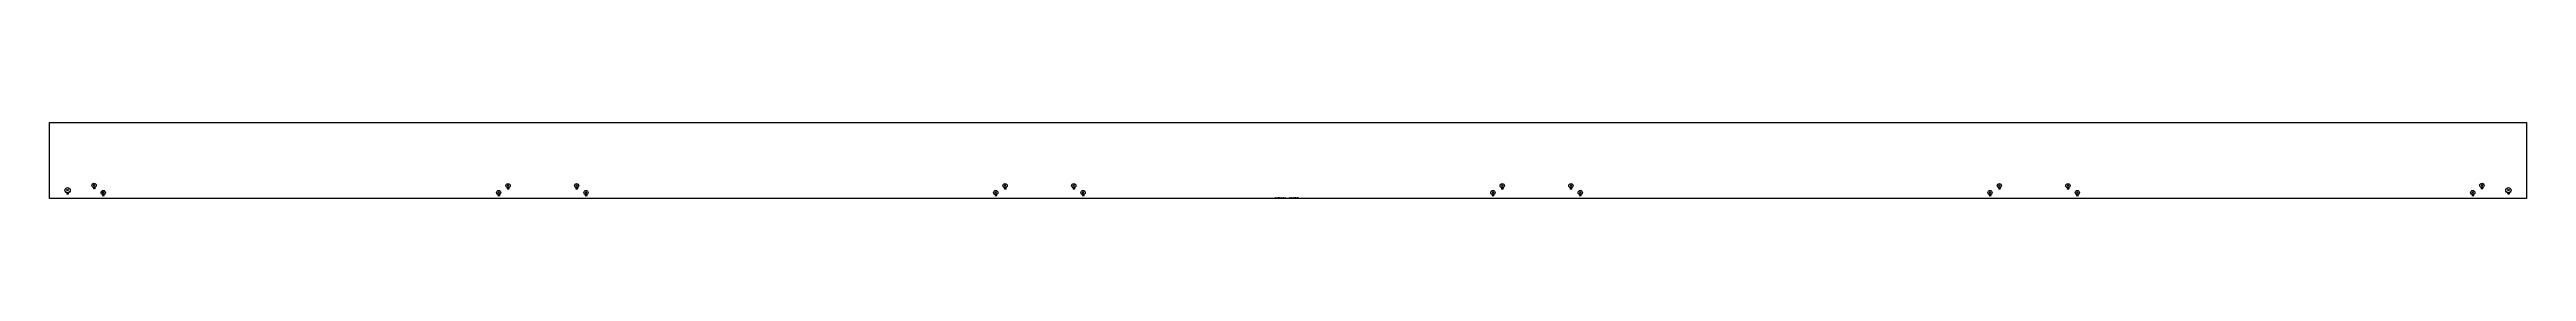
# Model space of a CAD drawing. Extents: x 0 to 14948, y -230 to 230.
import ezdxf

# ---------------------------------------------------------------- set-up
doc = ezdxf.new("R2010")
doc.units = 0
doc.header["$LTSCALE"] = 10
for name, color, linetype in [('BEZ_SCHRAUBEN', 7, 'CONTINUOUS'), ('SCHRAUBEN', 7, 'CONTINUOUS'), ('TEILE', 7, 'CONTINUOUS'), ('UNTERSCHRIFT', 7, 'CONTINUOUS')]:
    doc.layers.add(name, color=color, linetype=linetype)
doc.styles.get("Standard").update_dxf_attribs({"font": 'ROMANS'})

msp = doc.modelspace()

# ---------------------------------------------------------------- linework, layer by layer
at = {"layer": 'SCHRAUBEN', "color": 6}
for p, q in [((274.125183, -145.352814), (263.725159, -155.752823)), ((263.725159, -145.352814), (274.125183, -155.752823)), ((2772.098389, -147.292633), (2761.69873, -157.692642)), ((2761.69873, -147.292633), (2772.098389, -157.692642)), ((3186.298828, -147.294678), (3175.898926, -157.694687)), ((3175.898926, -147.294678), (3186.298828, -157.694687)), ((5772.098633, -147.292633), (5761.698242, -157.692642)), ((5761.698242, -147.292633), (5772.098633, -157.692642)), ((6186.298828, -147.294678), (6175.898438, -157.694687)), ((6175.898438, -147.294678), (6186.298828, -157.694687)), ((8772.098633, -147.292633), (8761.698242, -157.692642)), ((8761.698242, -147.292633), (8772.098633, -157.692642)), ((9186.298828, -147.292297), (9175.898438, -157.692307)), ((9175.898438, -147.292297), (9186.298828, -157.692307)), ((11772.098633, -147.292633), (11761.698242, -157.692642)), ((11761.698242, -147.292633), (11772.098633, -157.692642)), ((12186.298828, -147.292297), (12175.898438, -157.692307)), ((12175.898438, -147.292297), (12186.298828, -157.692307)), ((14684.272461, -145.34375), (14673.87207, -155.743759)), ((14673.87207, -145.34375), (14684.272461, -155.743759)), ((115.393181, -173.627106), (102.59317, -186.427094)), ((102.59317, -173.627106), (115.393181, -186.427094)), ((329.009979, -188.799988), (318.609955, -199.199997)), ((318.609955, -188.799988), (329.009979, -199.199997)), ((2715.730957, -188.798035), (2705.331055, -199.198029)), ((2705.331055, -188.798035), (2715.730957, -199.198029)), ((3242.66626, -188.799988), (3232.266602, -199.199997)), ((3232.266602, -188.799988), (3242.66626, -199.199997)), ((5715.731445, -188.798035), (5705.331055, -199.198029)), ((5705.331055, -188.798035), (5715.731445, -199.198029)), ((6242.666504, -188.799988), (6232.266113, -199.199997)), ((6232.266113, -188.799988), (6242.666504, -199.199997)), ((8715.731445, -188.798035), (8705.331055, -199.198029)), ((8705.331055, -188.798035), (8715.731445, -199.198029)), ((9242.666992, -188.797607), (9232.266602, -199.197617)), ((9232.266602, -188.797607), (9242.666992, -199.197617)), ((11715.731445, -188.798035), (11705.331055, -199.198029)), ((11705.331055, -188.798035), (11715.731445, -199.198029)), ((12242.666992, -188.797607), (12232.266602, -199.197617)), ((12232.266602, -188.797607), (12242.666992, -199.197617)), ((14629.386719, -188.791031), (14618.986328, -199.19104)), ((14618.986328, -188.791031), (14629.386719, -199.19104)), ((14845.395508, -173.59993), (14832.595703, -186.399918)), ((14832.595703, -173.59993), (14845.395508, -186.399918))]:
    msp.add_line(p, q, dxfattribs=at)
at = {"layer": 'SCHRAUBEN', "color": 2}
for centre, radius in [((268.925171, -150.552811), 13), ((2766.898438, -152.492645), 13), ((3181.098877, -152.49469), 13), ((5766.898438, -152.492645), 12.999512), ((6181.098633, -152.49469), 13), ((8766.898438, -152.492645), 13), ((9181.098633, -152.49231), 13), ((11766.898438, -152.492645), 13), ((12181.098633, -152.49231), 13.000977), ((14679.072266, -150.543762), 13), ((108.993179, -180.0271), 16), ((323.809967, -194), 13), ((2710.531006, -193.998032), 12.999756), ((3237.466309, -194), 13), ((5710.53125, -193.998032), 12.999512), ((6237.466309, -194), 13), ((8710.53125, -193.998032), 13), ((9237.466797, -193.99762), 13), ((11710.53125, -193.998032), 13), ((12237.466797, -193.99762), 13.000977), ((14624.1875, -193.991028), 13), ((14838.995117, -179.999924), 16)]:
    msp.add_circle(centre, radius, dxfattribs=at)
at = {"layer": 'TEILE', "color": 2}
for p, q in [((-0.000384, -230), (-0.000384, 230)), ((-0.000384, 230), (14948, 230)), ((14948, 230), (14948, -230)), ((14948, -230), (-0.000384, -230))]:
    msp.add_line(p, q, dxfattribs=at)

# ---------------------------------------------------------------- texts
at = {"layer": 'BEZ_SCHRAUBEN', "color": 2, "oblique": 15, "width": 0.8}
for s, p in [(' ø32', (100.993179, -203.5271)), (' ø26', (260.925171, -171.052826)), (' ø26', (315.809967, -214.499985)), (' ø26', (2702.530762, -214.498016)), (' ø26', (2758.898682, -172.99263)), (' ø26', (3173.099121, -172.99469)), (' ø26', (3229.466553, -214.499985)), (' ø26', (5702.53125, -214.498016)), (' ø26', (5758.898926, -172.99263)), (' ø26', (6173.098633, -172.99469)), (' ø26', (6229.466797, -214.499985)), (' ø26', (8702.53125, -214.498016)), (' ø26', (8758.898438, -172.99263)), (' ø26', (9173.098633, -172.99231)), (' ø26', (9229.466797, -214.49762)), (' ø26', (11702.530273, -214.498016)), (' ø26', (11758.897461, -172.99263)), (' ø26', (12173.097656, -172.99231)), (' ø26', (12229.466797, -214.49762)), (' ø26', (14616.1875, -214.491028)), (' ø26', (14671.072266, -171.043732)), (' ø32', (14830.995117, -203.499924))]:
    msp.add_text(s, height=5, dxfattribs=at).set_placement(p)
at = {"layer": 'UNTERSCHRIFT', "color": 2, "oblique": 15, "width": 0.8}
for s, p in [('Project  DP0GN9  ,Qty. 1  , Pos. ', (7396, -228)), ('10314', (7481.799805, -228)), ('  , Profi l PL460*20', (7494.799805, -228))]:
    msp.add_text(s, height=3.25, dxfattribs=at).set_placement(p)

doc.saveas('drawing.dxf')
